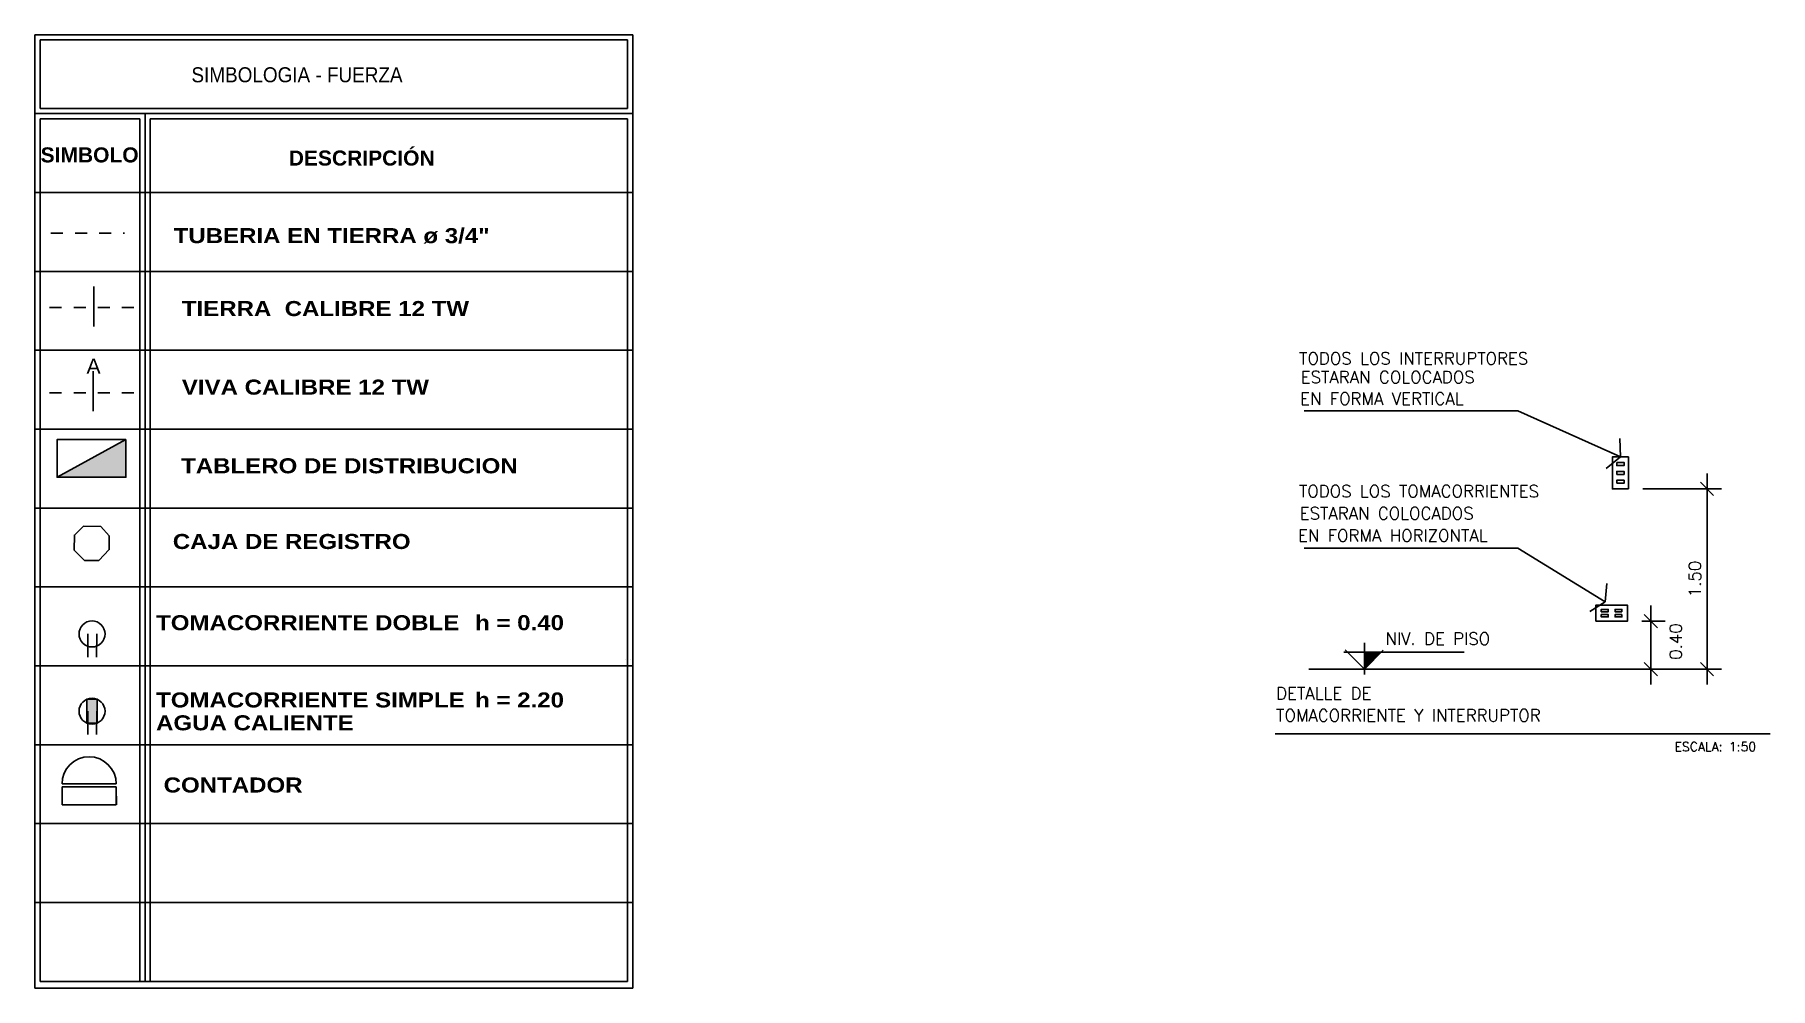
# Model space of a CAD drawing. Header units: inches. Extents: x -9 to 337, y -247 to 209.
# Drawn here: x 79 to 93.43, y -243.5 to -235.57 of the extents above; entities that cross this region are included whole.
import ezdxf

# ---------------------------------------------------------------- set-up
doc = ezdxf.new("R2010")
doc.units = ezdxf.units.IN
doc.header["$MEASUREMENT"] = 0
doc.header["$PDMODE"] = 34
doc.linetypes.add('HIDDEN', pattern=[0.375, 0.25, -0.125])
for name, color, linetype in [('A_MUROS', 5, 'Continuous'), ('ARTEFACTOS ELECTRICOS', 2, 'Continuous'), ('COTAS', 1, 'Continuous'), ('ejes y cotas', 5, 'Continuous'), ('FUERZA', 7, 'Continuous'), ('ILUM FOCOS', 4, 'Continuous'), ('iluminacion', 2, 'Continuous'), ('labeltit', 3, 'Continuous'), ('OBJET-ELECTRIC', 2, 'Continuous'), ('PLANILLA', 7, 'Continuous'), ('texto', 6, 'Continuous')]:
    doc.layers.add(name, color=color, linetype=linetype)
doc.layers.add('conducto', color=1, linetype='Continuous', lineweight=25)
doc.styles.add('ARIAL', font='arial.ttf', dxfattribs={"height": 0.14})
doc.styles.add('NT_50', font='romans.shx', dxfattribs={"height": 0.101})
doc.styles.add('SANSSERIFBOLD', font='sasb____.pfb', dxfattribs={"width": 1.5, "height": 1})
doc.styles.get("Standard").update_dxf_attribs({"font": 'arial.ttf'})
doc.styles.add('TITULO', font='', dxfattribs={"height": 1.2})
doc.styles.get('TITULO').set_extended_font_data('Arial Black')
doc.dimstyles.new('DD_50 FLE', dxfattribs={"dimtxt": 0.101, "dimasz": 0.11, "dimexe": 0.12, "dimexo": 0.12, "dimgap": 0.05, "dimtad": 1, "dimzin": 0, "dimdsep": 46, "dimtxsty": 'NT_50', "dimblk": 'FLECHA', "dimcen": 0.12, "dimdle": 0.12, "dimclrt": 4, "dimaunit": 1, "dimadec": 4, "dimazin": 0, "dimtfac": 1, "dimtofl": 0, "dimtmove": 2, "dimatfit": 3, "dimldrblk": 'FLECHA', "dimfxl": 1, "dimtolj": 1, "dimtzin": 0, "dimarcsym": 0})
doc.dimstyles.new('DD_50 G', dxfattribs={"dimtxt": 0.101, "dimasz": 0.11, "dimexe": 0.12, "dimexo": 0.12, "dimgap": 0.05, "dimtad": 1, "dimzin": 0, "dimdsep": 46, "dimtxsty": 'NT_50', "dimblk": 'COT2', "dimcen": 0, "dimdle": 0.12, "dimclrt": 4, "dimadec": 0, "dimazin": 0, "dimtfac": 1, "dimtofl": 0, "dimtmove": 2, "dimatfit": 3, "dimldrblk": 'COT2', "dimfxl": 1, "dimtolj": 1, "dimtzin": 0, "dimarcsym": 0})

msp = doc.modelspace()

# ---------------------------------------------------------------- texts
at = {"layer": 'FUERZA', "color": 3, "width": 0.9}
msp.add_text('SIMBOLOGIA - FUERZA', height=0.125, dxfattribs=at).set_placement((80.303, -235.97))
at = {"layer": 'iluminacion', "color": 2, "style": 'ARIAL'}
msp.add_text('A', height=0.125, dxfattribs=at).set_placement((79.431, -238.391))
at = {"layer": 'PLANILLA', "color": 5, "style": 'SANSSERIFBOLD'}
for s, p in [('SIMBOLO', (79.049, -236.636)), ('DESCRIPCIÓN', (81.112, -236.662))]:
    msp.add_text(s, height=0.125, dxfattribs=at).set_placement(p)
at = {"layer": 'PLANILLA', "color": 2, "ltscale": 2, "style": 'TITULO'}
for s, p in [('TUBERIA EN TIERRA ø 3/4" ', (80.155, -237.307)), ('TIERRA  CALIBRE 12 TW', (80.223, -237.913)), ('VIVA CALIBRE 12 TW', (80.223, -238.566)), ('TABLERO DE DISTRIBUCION', (80.217, -239.22)), ('CAJA DE REGISTRO', (80.148, -239.849)), ('TOMACORRIENTE DOBLE', (80.009, -240.524)), ('h = 0.40', (82.661, -240.524)), ('TOMACORRIENTE SIMPLE', (80.009, -241.166)), ('h = 2.20', (82.661, -241.166)), ('AGUA CALIENTE ', (80.009, -241.356)), ('CONTADOR', (80.072, -241.873))]:
    msp.add_text(s, height=0.125, dxfattribs=at).set_placement(p)
at = {"layer": 'texto', "color": 2, "style": 'NT_50'}
for s, height, p in [('TODOS LOS INTERRUPTORES ', 0.101, (89.511, -238.316)), ('ESTARAN COLOCADOS ', 0.101, (89.525, -238.471)), ('EN FORMA VERTICAL', 0.101, (89.519, -238.65)), ('TODOS LOS TOMACORRIENTES', 0.101, (89.51, -239.419)), ('ESTARAN COLOCADOS ', 0.101, (89.516, -239.603)), ('EN FORMA HORIZONTAL', 0.101, (89.502, -239.788)), ('ESCALA: 1:50', 0.07575, (92.632, -241.53))]:
    msp.add_text(s, height=height, dxfattribs=at).set_placement(p)
at = {"layer": 'texto', "style": 'NT_50'}
for s, p in [('DETALLE DE', (89.32, -241.099)), ('TOMACORRIENTE Y INTERRUPTOR', (89.32, -241.282))]:
    msp.add_text(s, height=0.101, dxfattribs=at).set_placement(p)

# ---------------------------------------------------------------- blocks, each defined once
blk = doc.blocks.new('FLECHA')
blk.add_line((0, 0), (-1.16, 0))
at = {"color": 9, "linetype": 'ByBlock'}
for p, q in [((-0.62, 1.24), (0, 0)), ((0, 0), (-0.62, -1.24))]:
    blk.add_line(p, q, dxfattribs=at)
blk = doc.blocks.new('ENIV 50')
at = {"linetype": 'Continuous'}
blk.add_hatch(color=256, dxfattribs=at).paths.add_polyline_path([(0.141, 0.141), (0, 0.141), (0, 0)])
for p, q in [((-0.16, 0.16), (0, 0)), ((0, -0.043), (0, 0.219)), ((0.157, 0.157), (0, 0)), ((-0.171, 0.141), (0.829, 0.141))]:
    blk.add_line(p, q, dxfattribs=at)
at = {"color": 0, "style": 'NT_50', "flags": 4}
blk.add_attdef('ENIV_50', (0.175, 0.203), '', height=0.101, dxfattribs=at)
blk = doc.blocks.new('COT2')
blk.add_line((-1.164, 0), (1.164, 0))
at = {"color": 9, "linetype": 'ByBlock'}
blk.add_line((-0.5, -0.5), (0.5, 0.5), dxfattribs=at)
blk = doc.blocks.new('*D494')
at = {"layer": 'COTAS', "color": 0, "lineweight": -2, "transparency": 16777216}
for p, q in [((92.361, -240.448), (92.554, -240.448)), ((92.434, -240.558), (92.434, -240.738)), ((92.553, -240.848), (92.554, -240.848))]:
    blk.add_line(p, q, dxfattribs=at)
at = {"layer": 'DEFPOINTS', "color": 0, "transparency": 16777216}
for p in [(92.241, -240.448), (92.433, -240.848), (92.434, -240.848)]:
    blk.add_point(p, dxfattribs=at)
at = {"layer": 'COTAS', "color": 0, "lineweight": -2, "transparency": 16777216, "xscale": 0.11, "yscale": 0.11, "zscale": 0.11}
for p, rotation in [((92.434, -240.448), 90), ((92.434, -240.848), 270)]:
    blk.add_blockref('COT2', p, dxfattribs=dict(at, rotation=rotation))
at = {"layer": 'COTAS', "color": 4, "transparency": 16777216, "insert": (92.642, -240.618), "char_height": 0.101, "attachment_point": 5, "rotation": 90, "style": 'NT_50'}
blk.add_mtext('\\A1;0.40', dxfattribs=at)
blk = doc.blocks.new('*D493')
at = {"layer": 'COTAS', "color": 0, "lineweight": -2, "transparency": 16777216}
for p, q in [((92.368, -239.349), (93.022, -239.349)), ((92.902, -239.459), (92.902, -240.738)), ((92.673, -240.848), (93.022, -240.848))]:
    blk.add_line(p, q, dxfattribs=at)
at = {"layer": 'DEFPOINTS', "color": 0, "transparency": 16777216}
for p in [(92.248, -239.349), (92.553, -240.848), (92.902, -240.848)]:
    blk.add_point(p, dxfattribs=at)
at = {"layer": 'COTAS', "color": 0, "lineweight": -2, "transparency": 16777216, "xscale": 0.11, "yscale": 0.11, "zscale": 0.11}
for p, rotation in [((92.902, -239.349), 90), ((92.902, -240.848), 270)]:
    blk.add_blockref('COT2', p, dxfattribs=dict(at, rotation=rotation))
at = {"layer": 'COTAS', "color": 4, "transparency": 16777216, "insert": (92.801, -240.098), "char_height": 0.101, "attachment_point": 5, "rotation": 90, "style": 'NT_50'}
blk.add_mtext('\\A1;1.50', dxfattribs=at)
blk = doc.blocks.new('erytgtr')
at = {"color": 2}
for p, q in [((-8441078.558, 2239920.282), (-8441079.13, 2239920.282)), ((-8441079.13, 2239920.251), (-8441078.558, 2239920.251)), ((-8441079.13, 2239920.06), (-8441079.13, 2239920.251)), ((-8441078.558, 2239920.251), (-8441078.556, 2239920.06)), ((-8441078.558, 2239920.06), (-8441079.13, 2239920.06))]:
    blk.add_line(p, q, dxfattribs=at)
blk.add_arc((-8441078.844, 2239920.282), 0.286, 0, 180, dxfattribs=at)
blk = doc.blocks.new('ddd')
at = {"layer": 'ejes y cotas', "color": 3}
for p, q in [((119.743, 21.45), (119.967, 21.45)), ((119.743, 21.365), (119.967, 21.365))]:
    blk.add_line(p, q, dxfattribs=at)
blk.add_circle((119.743, 21.405), 0.125, dxfattribs=at)

# ---------------------------------------------------------------- dimensions: what is measured, and where the dimension line sits
at = {"layer": 'COTAS'}
dim = msp.add_linear_dim(base=(92.902, -240.848), p1=(92.248, -239.349), p2=(92.553, -240.848), angle=90, dimstyle='DD_50 G', dxfattribs=at)
dim.commit()
dim.dimension.update_dxf_attribs({"geometry": '*D493', "text_midpoint": (92.801, -240.098)})
dim = msp.add_linear_dim(base=(92.434, -240.848), p1=(92.241, -240.448), p2=(92.433, -240.848), angle=90, dimstyle='DD_50 G', dxfattribs=at)
dim.commit()
dim.dimension.update_dxf_attribs({"geometry": '*D494', "text_midpoint": (92.642, -240.618), "dimtype": 160})

# ---------------------------------------------------------------- hatches: boundary and pattern name
h = msp.add_hatch(color=256)
h.dxf.hatch_style = 1
h.paths.add_polyline_path([(79.519, -241.297), (79.433, -241.297), (79.433, -241.098), (79.519, -241.098)])

# ---------------------------------------------------------------- linework, layer by layer
at = {"color": 2}
msp.add_line((79.677, -241.826), (79.677, -241.976), dxfattribs=at)
msp.add_lwpolyline([(79.519, -241.297), (79.433, -241.297), (79.433, -241.098), (79.519, -241.098)], close=True)
at = {"layer": 'A_MUROS'}
msp.add_line((92.83, -240.848), (89.593, -240.848), dxfattribs=at)
at = {"layer": 'ARTEFACTOS ELECTRICOS', "color": 1}
msp.add_line((89.312, -241.385), (92.979, -241.385), dxfattribs=at)
at = {"layer": 'conducto', "color": 6, "linetype": 'HIDDEN', "ltscale": 0.3}
msp.add_line((79.135, -237.224), (79.746, -237.224), dxfattribs=at)
at = {"layer": 'ejes y cotas'}
msp.add_lwpolyline([(79.406, -239.66), (79.55, -239.662), (79.618, -239.739), (79.62, -239.854), (79.533, -239.944), (79.414, -239.944), (79.328, -239.858), (79.33, -239.733), (79.406, -239.66)], dxfattribs=at)
at = {"layer": 'FUERZA', "color": 3}
for p, q in [((79, -235.575), (79, -243.5)), ((79, -235.575), (83.973, -235.575)), ((83.973, -235.575), (83.973, -243.5)), ((79, -236.23), (83.973, -236.23)), ((79.917, -236.23), (79.917, -243.443)), ((83.955, -240.771), (83.955, -240.771)), ((79, -243.5), (83.973, -243.5))]:
    msp.add_line(p, q, dxfattribs=at)
at = {"layer": 'FUERZA', "color": 1}
for p, q in [((79.044, -235.618), (83.929, -235.618)), ((79.044, -235.618), (79.044, -236.187)), ((83.929, -235.618), (83.929, -236.187)), ((79.044, -236.187), (83.929, -236.187)), ((79.044, -236.274), (79.044, -243.443)), ((79.044, -236.274), (79.873, -236.274)), ((79.873, -236.274), (79.873, -243.443)), ((79.961, -236.274), (79.961, -243.443)), ((79.961, -236.274), (83.929, -236.274)), ((83.929, -236.274), (83.929, -243.443)), ((79, -236.886), (83.973, -236.886)), ((79, -237.542), (83.973, -237.542)), ((79, -238.197), (83.973, -238.197)), ((79, -238.853), (83.973, -238.853)), ((79, -239.509), (83.973, -239.509)), ((79, -240.164), (83.973, -240.164)), ((79, -240.82), (83.973, -240.82)), ((79, -241.476), (83.973, -241.476)), ((79, -242.131), (83.973, -242.131)), ((79, -242.787), (83.973, -242.787)), ((79.044, -243.443), (83.929, -243.443)), ((79.044, -243.443), (83.929, -243.443))]:
    msp.add_line(p, q, dxfattribs=at)
at = {"layer": 'FUERZA', "color": 4}
msp.add_line((83.912, -240.771), (83.912, -240.771), dxfattribs=at)
at = {"layer": 'ILUM FOCOS', "color": 6}
msp.add_line((92.529, -241.385), (93.428, -241.385), dxfattribs=at)
at = {"layer": 'iluminacion', "color": 3}
for p, q in [((79.491, -237.668), (79.491, -238)), ((79.486, -238.371), (79.486, -238.703))]:
    msp.add_line(p, q, dxfattribs=at)
at = {"layer": 'iluminacion', "color": 6, "linetype": 'HIDDEN', "ltscale": 0.02}
for p, q in [((79.824, -237.842), (79.118, -237.842)), ((79.824, -238.552), (79.118, -238.552))]:
    msp.add_line(p, q, dxfattribs=at)
at = {"layer": 'OBJET-ELECTRIC', "color": 3}
for points in [[(92.248, -239.349), (92.248, -239.084), (92.116, -239.084), (92.116, -239.349)], [(91.977, -240.448), (92.241, -240.448), (92.241, -240.316), (91.977, -240.316)]]:
    msp.add_lwpolyline(points, close=True, dxfattribs=at)
at = {"layer": 'OBJET-ELECTRIC', "color": 2}
for points in [[(92.151, -239.13), (92.213, -239.13), (92.213, -239.155), (92.151, -239.155)], [(92.151, -239.229), (92.213, -239.229), (92.213, -239.204), (92.151, -239.204)], [(92.151, -239.303), (92.213, -239.303), (92.213, -239.277), (92.151, -239.277)], [(92.023, -240.371), (92.023, -240.351), (92.081, -240.351), (92.081, -240.371)], [(92.195, -240.371), (92.195, -240.351), (92.137, -240.351), (92.137, -240.371)], [(92.023, -240.394), (92.023, -240.414), (92.081, -240.414), (92.081, -240.394)], [(92.195, -240.394), (92.195, -240.414), (92.137, -240.414), (92.137, -240.394)]]:
    msp.add_lwpolyline(points, close=True, dxfattribs=at)
at = {"layer": 'PLANILLA', "color": 1}
msp.add_line((79.758, -238.94), (79.186, -239.252), dxfattribs=at)
at = {"layer": 'PLANILLA', "color": 5}
msp.add_lwpolyline([(79.758, -238.94), (79.758, -239.252), (79.186, -239.252), (79.186, -238.94)], close=True, dxfattribs=at)
at = {"layer": 'PLANILLA', "color": 1}
msp.add_solid([(79.186, -239.252), (79.758, -239.252), (79.758, -238.94), (79.758, -239.252)], dxfattribs=at)

# ---------------------------------------------------------------- block references
at = {"layer": 'COTAS', "color": 2}
msp.add_blockref('ENIV 50', (90.054, -240.848), dxfattribs=at).add_auto_attribs({'ENIV_50': 'NIV. DE PISO'})
at = {"layer": 'ejes y cotas', "color": 3, "xscale": 0.8638825709893707, "yscale": 0.8638825709893707, "zscale": 0.8638825709893707, "rotation": 269.9025654848779}
for p in [(61.161, -137.08), (61.161, -137.722)]:
    msp.add_blockref('ddd', p, dxfattribs=at)
at = {"layer": 'labeltit', "xscale": 0.788626811870233, "yscale": 0.788626811870233, "zscale": 0.788626811870233}
msp.add_blockref('erytgtr', (6656940.55, -1766702.992), dxfattribs=at)

msp.set_redraw_order([(e.dxf.handle, doc.entitydb.next_handle()) for e in msp.query("TEXT MTEXT ATTDEF DIMENSION ARC_DIMENSION")])  # texts and dimensions are drawn at this point

# ---------------------------------------------------------------- leaders
at = {"layer": 'COTAS'}
for points in [[(92.182, -239.084), (91.329, -238.7), (89.554, -238.7)], [(92.056, -240.289), (91.329, -239.842), (89.554, -239.842)]]:
    msp.add_leader(points, dimstyle='DD_50 FLE', override={"dimtad": 0}, dxfattribs=at)

doc.saveas('drawing.dxf')
